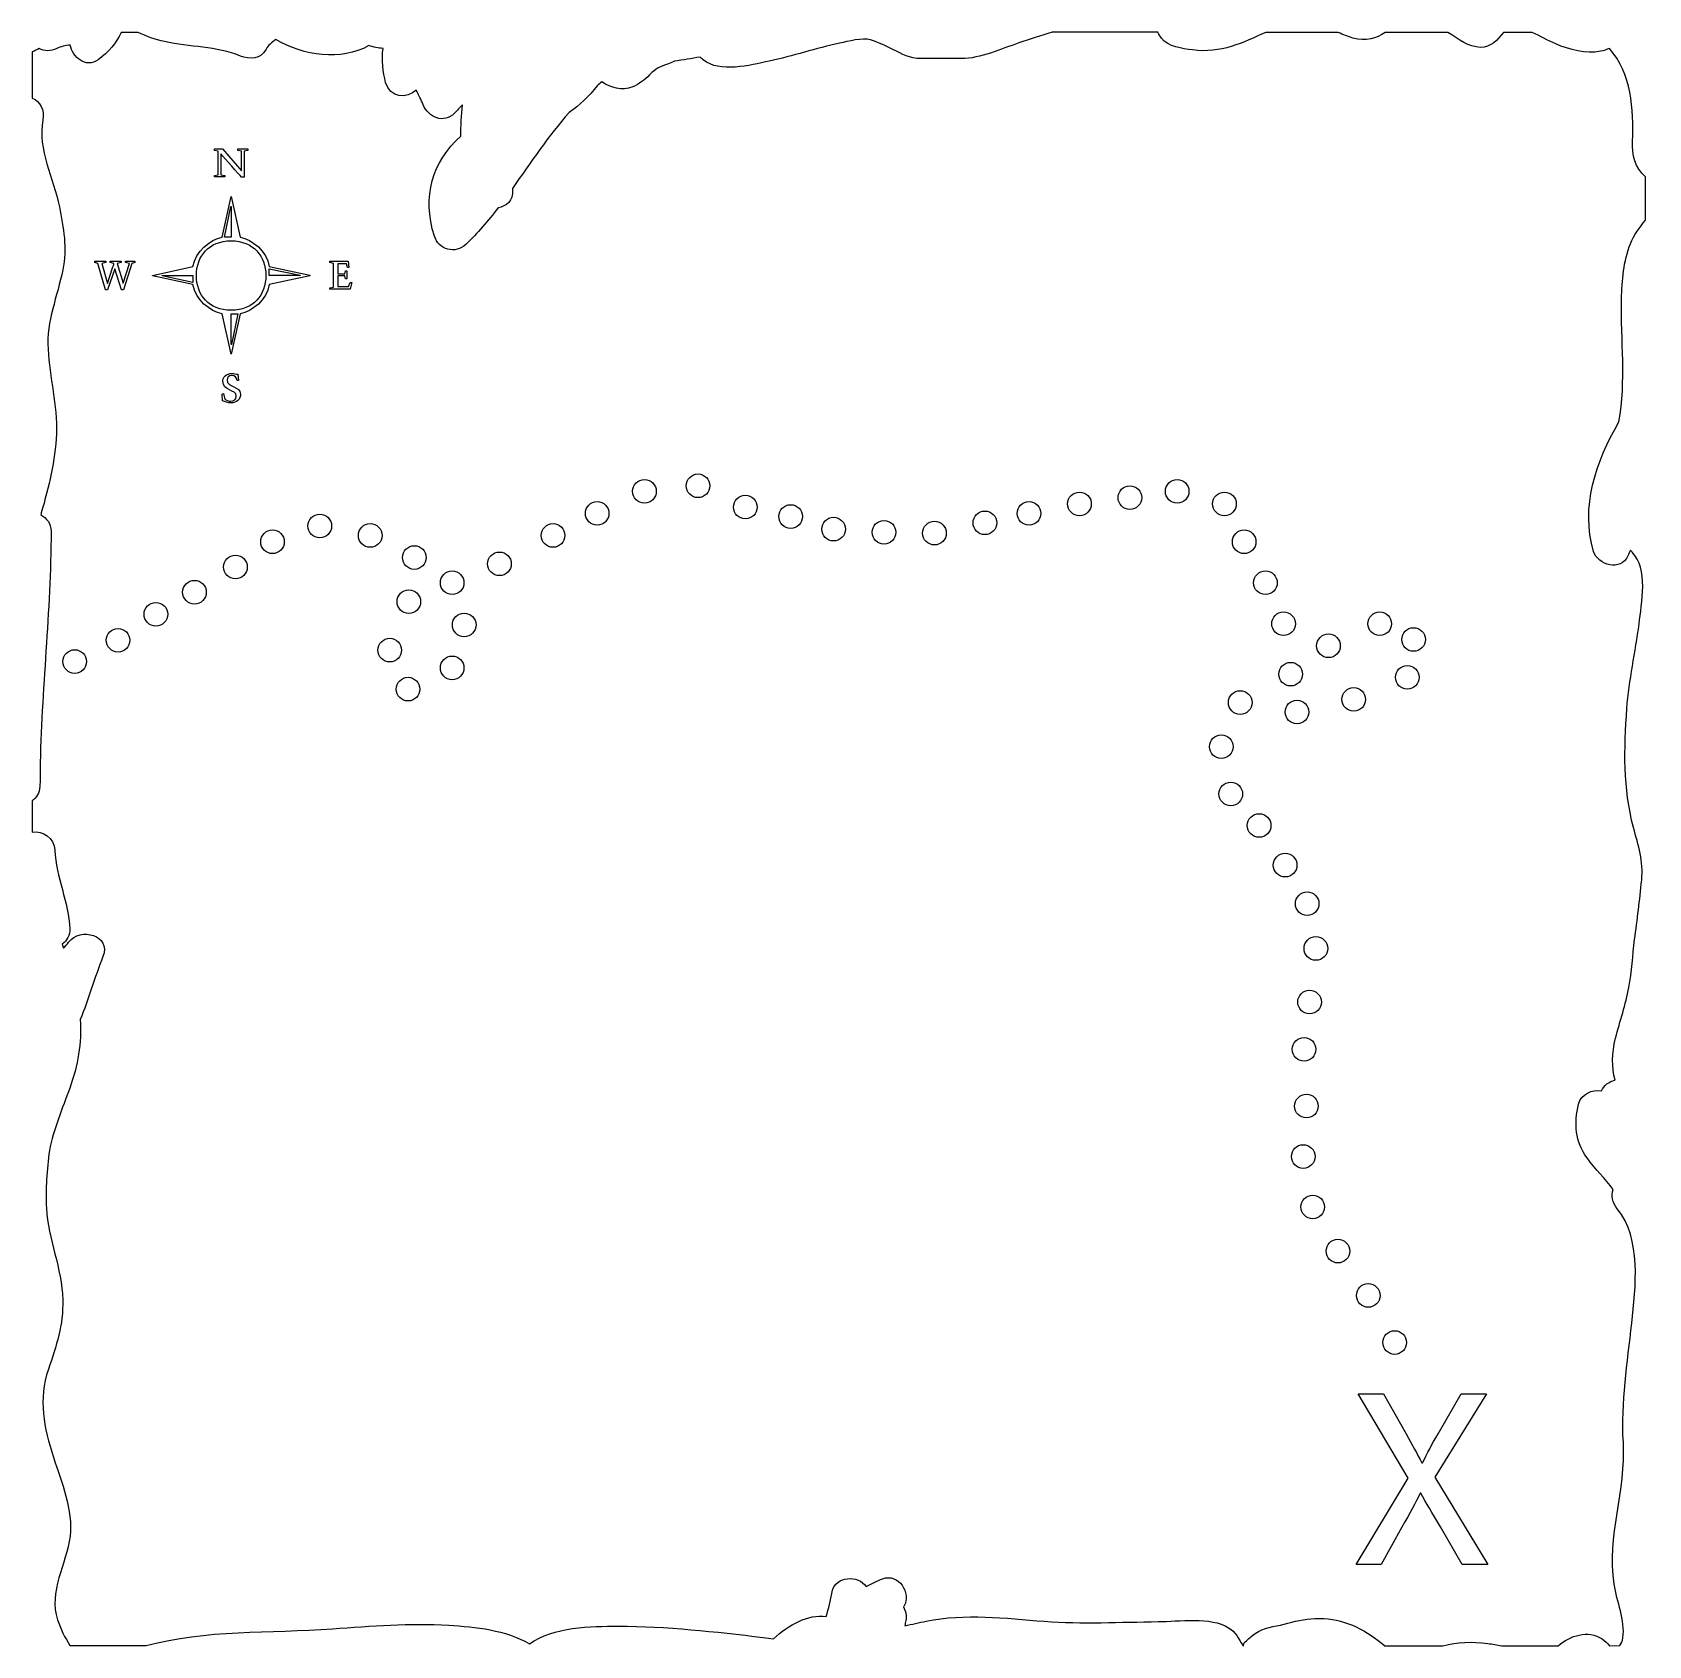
# Model space of a CAD drawing. Header units: centimetres. Extents: x -11.2 to 11.3, y -11.2 to 11.2.
import ezdxf

# ---------------------------------------------------------------- set-up
doc = ezdxf.new("R2010")
doc.units = ezdxf.units.CM
doc.header["$MEASUREMENT"] = 0
doc.layers.add('Camada 1', color=7, linetype='Continuous')

msp = doc.modelspace()

# ---------------------------------------------------------------- linework, layer by layer
at = {"layer": 'Camada 1'}
for points, knots in [([(10.87969, 7.50311), (10.86596, 6.92642), (10.9466, 6.3699), (10.84368, 5.79872), (10.84368, 5.79872), (10.5188, 5.23979), (10.30856, 4.61037), (10.49083, 3.99815), (10.49083, 3.99815), (10.54899, 3.80273), (10.87268, 3.71597), (10.96737, 3.93587), (10.96737, 3.93587), (10.97896, 3.96275), (10.99065, 3.98961), (11.0023, 4.01649), (11.0023, 4.01649), (11.00984, 4.00646), (11.01783, 3.99662), (11.0272, 3.98739), (11.0272, 3.98739), (11.25662, 3.76199), (11.15671, 3.27124), (11.12264, 2.99084), (11.12264, 2.99084), (11.07475, 2.59711), (10.98148, 2.20937), (10.9537, 1.81307), (10.9537, 1.81307), (10.91436, 1.25086), (10.89861, 0.71095), (11.04559, 0.16104), (11.04559, 0.16104), (11.1124, -0.08902), (11.18526, -0.31074), (11.15941, -0.5736), (11.15941, -0.5736), (11.13237, -0.84842), (11.0971, -1.12221), (11.06162, -1.39606), (11.06162, -1.39606), (11.03304, -1.61675), (11.02254, -1.84352), (10.98251, -2.06188), (10.98251, -2.06188), (10.93862, -2.30056), (10.85556, -2.53181), (10.79622, -2.76689), (10.79622, -2.76689), (10.74119, -2.98488), (10.74312, -3.16541), (10.78876, -3.35061), (10.78876, -3.35061), (10.7069, -3.37056), (10.63318, -3.42491), (10.60027, -3.50089), (10.60027, -3.50089), (10.47047, -3.4748), (10.31441, -3.54738), (10.28224, -3.6853), (10.28224, -3.6853), (10.21977, -3.95266), (10.23356, -4.20626), (10.39982, -4.4333), (10.39982, -4.4333), (10.51608, -4.59202), (10.65289, -4.71643), (10.76153, -4.87277), (10.76153, -4.87277), (10.73351, -4.95304), (10.74632, -5.0498), (10.81863, -5.13828), (10.81863, -5.13828), (11.16285, -5.5595), (11.07348, -6.22918), (11.02085, -6.72806), (11.02085, -6.72806), (10.96209, -7.28567), (10.87065, -7.82476), (10.90441, -8.38681), (10.90441, -8.38681), (10.94449, -9.0543), (10.67541, -9.68875), (10.77717, -10.35856), (10.77717, -10.35856), (10.81334, -10.59621), (10.93325, -10.85844), (10.89832, -11.10164), (10.89832, -11.10164), (10.89202, -11.14551), (10.87647, -11.18131), (10.85464, -11.21152), (10.85464, -11.21152), (10.85464, -11.21152), (10.71375, -11.21156), (10.71375, -11.21156), (10.71375, -11.21156), (10.68324, -11.17626), (10.65054, -11.14372), (10.61006, -11.11739), (10.61006, -11.11739), (10.41276, -10.98904), (10.16514, -11.0709), (9.9967, -11.21156), (9.9967, -11.21156), (9.9967, -11.21156), (9.21282, -11.21156), (9.21282, -11.21156), (9.21282, -11.21156), (9.14898, -11.19976), (9.085, -11.18875), (9.02044, -11.18055), (9.02044, -11.18055), (8.79361, -11.15171), (8.60158, -11.1588), (8.39668, -11.21156), (8.39668, -11.21156), (8.39668, -11.21156), (7.58746, -11.21156), (7.58746, -11.21156), (7.58746, -11.21156), (7.55153, -11.18259), (7.51981, -11.15624), (7.49734, -11.13936), (7.49734, -11.13936), (7.23112, -10.93854), (6.95468, -10.82316), (6.61604, -10.83329), (6.61604, -10.83329), (6.47245, -10.83758), (6.32868, -10.87668), (6.19054, -10.91248), (6.19054, -10.91248), (6.05052, -10.94883), (5.90789, -10.95849), (5.78652, -11.04273), (5.78652, -11.04273), (5.73755, -11.0767), (5.69347, -11.11755), (5.64957, -11.15759), (5.64957, -11.15759), (5.62615, -11.17886), (5.62361, -11.19992), (5.62412, -11.21157), (5.62412, -11.21157), (5.62412, -11.21157), (5.61914, -11.21156), (5.61914, -11.21156), (5.61914, -11.21156), (5.61792, -11.20963), (5.61716, -11.20823), (5.61538, -11.20553), (5.61538, -11.20553), (5.55754, -11.11766), (5.51214, -11.0185), (5.41824, -10.9615), (5.41824, -10.9615), (5.16405, -10.80735), (4.72445, -10.8735), (4.43939, -10.87736), (4.43939, -10.87736), (3.90956, -10.88453), (3.38439, -10.91117), (2.85491, -10.87223), (2.85491, -10.87223), (2.30913, -10.83204), (1.75662, -10.75941), (1.2141, -10.87062), (1.2141, -10.87062), (1.11464, -10.89105), (1.0155, -10.91306), (0.91639, -10.93536), (0.91639, -10.93536), (0.92036, -10.91147), (0.92414, -10.88758), (0.92928, -10.86366), (0.92928, -10.86366), (0.94449, -10.79312), (0.93002, -10.7278), (0.89801, -10.67395), (0.89801, -10.67395), (0.89968, -10.67104), (0.90132, -10.66808), (0.90298, -10.66519), (0.90298, -10.66519), (1.00963, -10.48104), (0.83133, -10.19772), (0.60853, -10.28218), (0.60853, -10.28218), (0.52783, -10.31277), (0.45227, -10.34957), (0.37985, -10.39), (0.37985, -10.39), (0.27034, -10.229), (-0.04351, -10.23411), (-0.09505, -10.4643), (-0.09505, -10.4643), (-0.12156, -10.58273), (-0.14032, -10.69637), (-0.17472, -10.8058), (-0.17472, -10.8058), (-0.43708, -10.77185), (-0.69082, -10.91864), (-0.90891, -11.11454), (-0.90891, -11.11454), (-0.9564, -11.10864), (-1.0039, -11.10269), (-1.05139, -11.0971), (-1.05139, -11.0971), (-1.72094, -11.01828), (-2.39341, -10.94039), (-3.06852, -10.9416), (-3.06852, -10.9416), (-3.44582, -10.94224), (-3.9658, -10.94782), (-4.30079, -11.18536), (-4.30079, -11.18536), (-4.6321, -10.99213), (-5.04869, -10.95089), (-5.42289, -10.92776), (-5.42289, -10.92776), (-5.9606, -10.8945), (-6.50162, -10.93805), (-7.03777, -10.97713), (-7.03777, -10.97713), (-7.91201, -11.04092), (-8.80495, -10.98271), (-9.62693, -11.2115), (-9.62693, -11.2115), (-9.62693, -11.2115), (-10.6884, -11.21151), (-10.6884, -11.21151), (-10.6884, -11.21151), (-10.75775, -11.098), (-10.81942, -10.98061), (-10.86173, -10.85334), (-10.86173, -10.85334), (-10.99071, -10.46549), (-10.73656, -10.07533), (-10.68697, -9.69134), (-10.68697, -9.69134), (-10.64075, -9.33323), (-10.80958, -8.92722), (-10.91771, -8.59385), (-10.91771, -8.59385), (-11.05069, -8.18383), (-11.13115, -7.78669), (-10.98809, -7.36846), (-10.98809, -7.36846), (-10.8763, -7.04159), (-10.77981, -6.75719), (-10.78825, -6.40474), (-10.78825, -6.40474), (-10.79875, -5.96543), (-10.99277, -5.56633), (-11.01611, -5.13315), (-11.01611, -5.13315), (-11.03066, -4.86293), (-11.00841, -4.59628), (-10.97364, -4.3312), (-10.97364, -4.3312), (-10.91744, -4.03286), (-10.79243, -3.74621), (-10.69146, -3.46194), (-10.69146, -3.46194), (-10.57933, -3.14624), (-10.52281, -2.83654), (-10.54586, -2.51037), (-10.54586, -2.51037), (-10.42629, -2.22793), (-10.34803, -1.92532), (-10.23011, -1.63367), (-10.23011, -1.63367), (-10.10946, -1.33535), (-10.54478, -1.21973), (-10.70665, -1.43275), (-10.70665, -1.43275), (-10.72935, -1.46265), (-10.75359, -1.4908), (-10.77801, -1.51882), (-10.77801, -1.51882), (-10.78378, -1.49988), (-10.78955, -1.48093), (-10.79521, -1.46204), (-10.79521, -1.46204), (-10.73049, -1.41251), (-10.68686, -1.3289), (-10.69009, -1.25148), (-10.69009, -1.25148), (-10.70578, -0.87448), (-10.88308, -0.53015), (-10.89866, -0.15637), (-10.89866, -0.15637), (-10.90594, 0.01778), (-11.06955, 0.11483), (-11.21156, 0.09702), (-11.21156, 0.09702), (-11.21156, 0.09702), (-11.21156, 0.53165), (-11.21156, 0.53165), (-11.21156, 0.53165), (-11.15422, 0.57327), (-11.11274, 0.63934), (-11.10726, 0.73009), (-11.10726, 0.73009), (-11.10271, 0.80587), (-11.10281, 0.8813), (-11.1048, 0.95652), (-11.1048, 0.95652), (-11.08496, 2.06452), (-10.95468, 3.16751), (-10.95084, 4.27609), (-10.95084, 4.27609), (-10.95044, 4.3842), (-11.01254, 4.46347), (-11.09409, 4.50358), (-11.09409, 4.50358), (-11.0916, 4.51273), (-11.08941, 4.52184), (-11.08687, 4.53102), (-11.08687, 4.53102), (-10.98524, 4.89453), (-10.89118, 5.25233), (-10.87721, 5.63171), (-10.87721, 5.63171), (-10.86274, 6.02549), (-10.97079, 6.41668), (-10.9932, 6.80874), (-10.9932, 6.80874), (-11.01558, 7.1999), (-10.86416, 7.53857), (-10.7863, 7.91285), (-10.7863, 7.91285), (-10.72515, 8.20675), (-10.77752, 8.4971), (-10.83586, 8.78703), (-10.83586, 8.78703), (-10.91703, 9.19057), (-11.14119, 9.57292), (-11.06449, 9.99509), (-11.06449, 9.99509), (-11.03924, 10.13383), (-11.10692, 10.25091), (-11.21156, 10.29848), (-11.21156, 10.29848), (-11.21156, 10.29848), (-11.21156, 10.93851), (-11.21156, 10.93851), (-11.21156, 10.93851), (-11.17968, 10.95502), (-11.14772, 10.97134), (-11.11557, 10.98722), (-11.11557, 10.98722), (-11.04426, 10.95044), (-10.95669, 10.94266), (-10.87139, 10.98643), (-10.87139, 10.98643), (-10.81572, 11.01501), (-10.75196, 11.02696), (-10.68613, 11.03403), (-10.68613, 11.03403), (-10.652, 10.86912), (-10.46954, 10.70362), (-10.29777, 10.82998), (-10.29777, 10.82998), (-10.14743, 10.9406), (-10.04977, 11.05868), (-9.97598, 11.21156), (-9.97598, 11.21156), (-9.97598, 11.21156), (-9.74156, 11.21156), (-9.74156, 11.21156), (-9.74156, 11.21156), (-9.62789, 11.15531), (-9.50447, 11.11321), (-9.37284, 11.08236), (-9.37284, 11.08236), (-9.02809, 11.00153), (-8.6487, 11.02164), (-8.31863, 10.88212), (-8.31863, 10.88212), (-8.196, 10.83029), (-8.02984, 10.8364), (-7.96192, 10.97568), (-7.96192, 10.97568), (-7.93544, 11.03), (-7.8831, 11.07236), (-7.82524, 11.11088), (-7.82524, 11.11088), (-7.44284, 10.88527), (-6.92148, 10.80754), (-6.53563, 11.02648), (-6.53563, 11.02648), (-6.46843, 11.00621), (-6.40257, 10.99343), (-6.33643, 10.98666), (-6.33643, 10.98666), (-6.35929, 10.82796), (-6.33759, 10.65733), (-6.30045, 10.5165), (-6.30045, 10.5165), (-6.24169, 10.29388), (-6.006, 10.28576), (-5.87532, 10.40903), (-5.87532, 10.40903), (-5.84092, 10.34164), (-5.80838, 10.27335), (-5.77899, 10.20363), (-5.77899, 10.20363), (-5.70636, 10.03131), (-5.49438, 9.93405), (-5.34319, 10.08856), (-5.34319, 10.08856), (-5.30599, 10.12658), (-5.26964, 10.16542), (-5.23357, 10.2045), (-5.23357, 10.2045), (-5.24616, 10.05887), (-5.25495, 9.91325), (-5.25617, 9.76775), (-5.25617, 9.76775), (-5.64998, 9.41083), (-5.79666, 8.93376), (-5.62254, 8.37848), (-5.62254, 8.37848), (-5.5633, 8.18954), (-5.33179, 8.12546), (-5.18674, 8.26341), (-5.18674, 8.26341), (-5.0231, 8.41904), (-4.87607, 8.59231), (-4.73666, 8.77369), (-4.73666, 8.77369), (-4.62276, 8.78935), (-4.5251, 8.87159), (-4.53677, 9.02142), (-4.53677, 9.02142), (-4.53735, 9.0288), (-4.53703, 9.03592), (-4.53733, 9.04327), (-4.53733, 9.04327), (-4.28169, 9.40104), (-4.03952, 9.77304), (-3.75115, 10.09602), (-3.75115, 10.09602), (-3.60402, 10.20169), (-3.47032, 10.32237), (-3.36176, 10.46866), (-3.36176, 10.46866), (-3.33951, 10.48655), (-3.31742, 10.50462), (-3.29453, 10.52187), (-3.29453, 10.52187), (-3.16615, 10.43847), (-3.01987, 10.39125), (-2.86548, 10.45496), (-2.86548, 10.45496), (-2.77338, 10.49301), (-2.70154, 10.55079), (-2.63154, 10.62088), (-2.63154, 10.62088), (-2.54113, 10.71142), (-2.48784, 10.73296), (-2.36778, 10.77423), (-2.36778, 10.77423), (-2.33913, 10.78407), (-2.31206, 10.79659), (-2.28579, 10.8105), (-2.28579, 10.8105), (-2.16633, 10.82622), (-2.04743, 10.84529), (-1.92953, 10.86807), (-1.92953, 10.86807), (-1.91619, 10.85381), (-1.90212, 10.8401), (-1.88611, 10.82754), (-1.88611, 10.82754), (-1.65161, 10.64315), (-1.23613, 10.75491), (-0.97057, 10.8109), (-0.97057, 10.8109), (-0.6396, 10.88067), (-0.31893, 10.99195), (0.01246, 11.06085), (0.01246, 11.06085), (0.12869, 11.08498), (0.32602, 11.14075), (0.44116, 11.10633), (0.44116, 11.10633), (0.54816, 11.07437), (0.65071, 11.02098), (0.75101, 10.97293), (0.75101, 10.97293), (0.88841, 10.9071), (0.96956, 10.84656), (1.14884, 10.84656), (1.14884, 10.84656), (1.14884, 10.84656), (1.70188, 10.84657), (1.70188, 10.84657), (1.70188, 10.84657), (1.96541, 10.84657), (2.2547, 10.98003), (2.50066, 11.06445), (2.50066, 11.06445), (2.65243, 11.11652), (2.80729, 11.16854), (2.96432, 11.21158), (2.96432, 11.21158), (2.96432, 11.21158), (4.43421, 11.21159), (4.43421, 11.21159), (4.43421, 11.21159), (4.45546, 11.17563), (4.47347, 11.14454), (4.483, 11.13235), (4.483, 11.13235), (4.581, 11.00665), (4.77261, 10.98585), (4.91686, 10.96646), (4.91686, 10.96646), (5.31352, 10.91306), (5.61419, 11.07027), (5.93688, 11.21156), (5.93688, 11.21156), (5.93688, 11.21156), (6.94103, 11.21156), (6.94103, 11.21156), (6.94103, 11.21156), (7.0103, 11.17888), (7.07843, 11.14917), (7.14489, 11.13166), (7.14489, 11.13166), (7.32994, 11.08284), (7.4703, 11.12356), (7.59373, 11.21156), (7.59373, 11.21156), (7.59373, 11.21156), (8.46696, 11.21156), (8.46696, 11.21156), (8.46696, 11.21156), (8.60819, 11.11552), (8.75975, 11.00296), (8.91712, 11.00296), (8.91712, 11.00296), (9.0632, 11.00296), (9.15903, 11.10242), (9.2384, 11.21156), (9.2384, 11.21156), (9.2384, 11.21156), (9.6371, 11.21156), (9.6371, 11.21156), (9.6371, 11.21156), (9.74725, 11.1601), (9.85403, 11.09723), (9.965, 11.05024), (9.965, 11.05024), (10.15476, 10.96978), (10.38137, 10.90604), (10.58876, 10.94898), (10.58876, 10.94898), (10.6312, 10.95776), (10.6711, 10.97189), (10.71044, 10.98861), (10.71044, 10.98861), (11.01638, 10.64187), (11.05117, 10.13887), (11.03223, 9.69972), (11.03223, 9.69972), (11.0239, 9.50689), (11.06779, 9.331), (11.21159, 9.20302), (11.21159, 9.20302), (11.21159, 9.20302), (11.21159, 8.59921), (11.21159, 8.59921), (11.21159, 8.59921), (11.1315, 8.49891), (11.05292, 8.40019), (11.0026, 8.27422), (11.0026, 8.27422), (10.90531, 8.03071), (10.88586, 7.7628), (10.87969, 7.50311)], [0, 0, 0, 0, 0.00680272, 0.00680272, 0.00680272, 0.00680272, 0.01360544, 0.01360544, 0.01360544, 0.01360544, 0.02040816, 0.02040816, 0.02040816, 0.02040816, 0.02721088, 0.02721088, 0.02721088, 0.02721088, 0.03401361, 0.03401361, 0.03401361, 0.03401361, 0.04081633, 0.04081633, 0.04081633, 0.04081633, 0.04761905, 0.04761905, 0.04761905, 0.04761905, 0.05442177, 0.05442177, 0.05442177, 0.05442177, 0.06122449, 0.06122449, 0.06122449, 0.06122449, 0.06802721, 0.06802721, 0.06802721, 0.06802721, 0.07482993, 0.07482993, 0.07482993, 0.07482993, 0.08163265, 0.08163265, 0.08163265, 0.08163265, 0.08843537, 0.08843537, 0.08843537, 0.08843537, 0.0952381, 0.0952381, 0.0952381, 0.0952381, 0.10204082, 0.10204082, 0.10204082, 0.10204082, 0.10884354, 0.10884354, 0.10884354, 0.10884354, 0.11564626, 0.11564626, 0.11564626, 0.11564626, 0.12244898, 0.12244898, 0.12244898, 0.12244898, 0.1292517, 0.1292517, 0.1292517, 0.1292517, 0.13605442, 0.13605442, 0.13605442, 0.13605442, 0.14285714, 0.14285714, 0.14285714, 0.14285714, 0.14965986, 0.14965986, 0.14965986, 0.14965986, 0.15646259, 0.15646259, 0.15646259, 0.15646259, 0.16326531, 0.16326531, 0.16326531, 0.16326531, 0.17006803, 0.17006803, 0.17006803, 0.17006803, 0.17687075, 0.17687075, 0.17687075, 0.17687075, 0.18367347, 0.18367347, 0.18367347, 0.18367347, 0.19047619, 0.19047619, 0.19047619, 0.19047619, 0.19727891, 0.19727891, 0.19727891, 0.19727891, 0.20408163, 0.20408163, 0.20408163, 0.20408163, 0.21088435, 0.21088435, 0.21088435, 0.21088435, 0.21768707, 0.21768707, 0.21768707, 0.21768707, 0.2244898, 0.2244898, 0.2244898, 0.2244898, 0.23129252, 0.23129252, 0.23129252, 0.23129252, 0.23809524, 0.23809524, 0.23809524, 0.23809524, 0.24489796, 0.24489796, 0.24489796, 0.24489796, 0.25170068, 0.25170068, 0.25170068, 0.25170068, 0.2585034, 0.2585034, 0.2585034, 0.2585034, 0.26530612, 0.26530612, 0.26530612, 0.26530612, 0.27210884, 0.27210884, 0.27210884, 0.27210884, 0.27891156, 0.27891156, 0.27891156, 0.27891156, 0.28571429, 0.28571429, 0.28571429, 0.28571429, 0.29251701, 0.29251701, 0.29251701, 0.29251701, 0.29931973, 0.29931973, 0.29931973, 0.29931973, 0.30612245, 0.30612245, 0.30612245, 0.30612245, 0.31292517, 0.31292517, 0.31292517, 0.31292517, 0.31972789, 0.31972789, 0.31972789, 0.31972789, 0.32653061, 0.32653061, 0.32653061, 0.32653061, 0.33333333, 0.33333333, 0.33333333, 0.33333333, 0.34013605, 0.34013605, 0.34013605, 0.34013605, 0.34693878, 0.34693878, 0.34693878, 0.34693878, 0.3537415, 0.3537415, 0.3537415, 0.3537415, 0.36054422, 0.36054422, 0.36054422, 0.36054422, 0.36734694, 0.36734694, 0.36734694, 0.36734694, 0.37414966, 0.37414966, 0.37414966, 0.37414966, 0.38095238, 0.38095238, 0.38095238, 0.38095238, 0.3877551, 0.3877551, 0.3877551, 0.3877551, 0.39455782, 0.39455782, 0.39455782, 0.39455782, 0.40136054, 0.40136054, 0.40136054, 0.40136054, 0.40816327, 0.40816327, 0.40816327, 0.40816327, 0.41496599, 0.41496599, 0.41496599, 0.41496599, 0.42176871, 0.42176871, 0.42176871, 0.42176871, 0.42857143, 0.42857143, 0.42857143, 0.42857143, 0.43537415, 0.43537415, 0.43537415, 0.43537415, 0.44217687, 0.44217687, 0.44217687, 0.44217687, 0.44897959, 0.44897959, 0.44897959, 0.44897959, 0.45578231, 0.45578231, 0.45578231, 0.45578231, 0.46258503, 0.46258503, 0.46258503, 0.46258503, 0.46938776, 0.46938776, 0.46938776, 0.46938776, 0.47619048, 0.47619048, 0.47619048, 0.47619048, 0.4829932, 0.4829932, 0.4829932, 0.4829932, 0.48979592, 0.48979592, 0.48979592, 0.48979592, 0.49659864, 0.49659864, 0.49659864, 0.49659864, 0.50340136, 0.50340136, 0.50340136, 0.50340136, 0.51020408, 0.51020408, 0.51020408, 0.51020408, 0.5170068, 0.5170068, 0.5170068, 0.5170068, 0.52380952, 0.52380952, 0.52380952, 0.52380952, 0.53061224, 0.53061224, 0.53061224, 0.53061224, 0.53741497, 0.53741497, 0.53741497, 0.53741497, 0.54421769, 0.54421769, 0.54421769, 0.54421769, 0.55102041, 0.55102041, 0.55102041, 0.55102041, 0.55782313, 0.55782313, 0.55782313, 0.55782313, 0.56462585, 0.56462585, 0.56462585, 0.56462585, 0.57142857, 0.57142857, 0.57142857, 0.57142857, 0.57823129, 0.57823129, 0.57823129, 0.57823129, 0.58503401, 0.58503401, 0.58503401, 0.58503401, 0.59183673, 0.59183673, 0.59183673, 0.59183673, 0.59863946, 0.59863946, 0.59863946, 0.59863946, 0.60544218, 0.60544218, 0.60544218, 0.60544218, 0.6122449, 0.6122449, 0.6122449, 0.6122449, 0.61904762, 0.61904762, 0.61904762, 0.61904762, 0.62585034, 0.62585034, 0.62585034, 0.62585034, 0.63265306, 0.63265306, 0.63265306, 0.63265306, 0.63945578, 0.63945578, 0.63945578, 0.63945578, 0.6462585, 0.6462585, 0.6462585, 0.6462585, 0.65306122, 0.65306122, 0.65306122, 0.65306122, 0.65986395, 0.65986395, 0.65986395, 0.65986395, 0.66666667, 0.66666667, 0.66666667, 0.66666667, 0.67346939, 0.67346939, 0.67346939, 0.67346939, 0.68027211, 0.68027211, 0.68027211, 0.68027211, 0.68707483, 0.68707483, 0.68707483, 0.68707483, 0.69387755, 0.69387755, 0.69387755, 0.69387755, 0.70068027, 0.70068027, 0.70068027, 0.70068027, 0.70748299, 0.70748299, 0.70748299, 0.70748299, 0.71428571, 0.71428571, 0.71428571, 0.71428571, 0.72108844, 0.72108844, 0.72108844, 0.72108844, 0.72789116, 0.72789116, 0.72789116, 0.72789116, 0.73469388, 0.73469388, 0.73469388, 0.73469388, 0.7414966, 0.7414966, 0.7414966, 0.7414966, 0.74829932, 0.74829932, 0.74829932, 0.74829932, 0.75510204, 0.75510204, 0.75510204, 0.75510204, 0.76190476, 0.76190476, 0.76190476, 0.76190476, 0.76870748, 0.76870748, 0.76870748, 0.76870748, 0.7755102, 0.7755102, 0.7755102, 0.7755102, 0.78231293, 0.78231293, 0.78231293, 0.78231293, 0.78911565, 0.78911565, 0.78911565, 0.78911565, 0.79591837, 0.79591837, 0.79591837, 0.79591837, 0.80272109, 0.80272109, 0.80272109, 0.80272109, 0.80952381, 0.80952381, 0.80952381, 0.80952381, 0.81632653, 0.81632653, 0.81632653, 0.81632653, 0.82312925, 0.82312925, 0.82312925, 0.82312925, 0.82993197, 0.82993197, 0.82993197, 0.82993197, 0.83673469, 0.83673469, 0.83673469, 0.83673469, 0.84353741, 0.84353741, 0.84353741, 0.84353741, 0.85034014, 0.85034014, 0.85034014, 0.85034014, 0.85714286, 0.85714286, 0.85714286, 0.85714286, 0.86394558, 0.86394558, 0.86394558, 0.86394558, 0.8707483, 0.8707483, 0.8707483, 0.8707483, 0.87755102, 0.87755102, 0.87755102, 0.87755102, 0.88435374, 0.88435374, 0.88435374, 0.88435374, 0.89115646, 0.89115646, 0.89115646, 0.89115646, 0.89795918, 0.89795918, 0.89795918, 0.89795918, 0.9047619, 0.9047619, 0.9047619, 0.9047619, 0.91156463, 0.91156463, 0.91156463, 0.91156463, 0.91836735, 0.91836735, 0.91836735, 0.91836735, 0.92517007, 0.92517007, 0.92517007, 0.92517007, 0.93197279, 0.93197279, 0.93197279, 0.93197279, 0.93877551, 0.93877551, 0.93877551, 0.93877551, 0.94557823, 0.94557823, 0.94557823, 0.94557823, 0.95238095, 0.95238095, 0.95238095, 0.95238095, 0.95918367, 0.95918367, 0.95918367, 0.95918367, 0.96598639, 0.96598639, 0.96598639, 0.96598639, 0.97278912, 0.97278912, 0.97278912, 0.97278912, 0.97959184, 0.97959184, 0.97959184, 0.97959184, 0.98639456, 0.98639456, 0.98639456, 0.98639456, 1, 1, 1, 1]), ([(-8.35713, 9.59022), (-8.35713, 9.59022), (-8.35713, 9.57046), (-8.35713, 9.57046), (-8.35713, 9.57046), (-8.35713, 9.57046), (-8.30583, 9.56064), (-8.30583, 9.56064), (-8.30583, 9.56064), (-8.30583, 9.56064), (-8.30583, 9.28645), (-8.30583, 9.28645), (-8.30583, 9.28645), (-8.30583, 9.28645), (-8.5701, 9.59022), (-8.5701, 9.59022), (-8.5701, 9.59022), (-8.5701, 9.59022), (-8.67849, 9.59022), (-8.67849, 9.59022), (-8.67849, 9.59022), (-8.67849, 9.59022), (-8.67849, 9.57046), (-8.67849, 9.57046), (-8.67849, 9.57046), (-8.67849, 9.57046), (-8.62922, 9.56064), (-8.62922, 9.56064), (-8.62922, 9.56064), (-8.62922, 9.56064), (-8.62923, 9.2293), (-8.62923, 9.2293), (-8.62923, 9.2293), (-8.62923, 9.2293), (-8.6785, 9.22139), (-8.6785, 9.22139), (-8.6785, 9.22139), (-8.6785, 9.22139), (-8.6785, 9.20165), (-8.6785, 9.20165), (-8.6785, 9.20165), (-8.6785, 9.20165), (-8.53458, 9.20165), (-8.53458, 9.20165), (-8.53458, 9.20165), (-8.53458, 9.20165), (-8.53458, 9.22139), (-8.53458, 9.22139), (-8.53458, 9.22139), (-8.53458, 9.22139), (-8.58975, 9.2293), (-8.58975, 9.2293), (-8.58975, 9.2293), (-8.58975, 9.2293), (-8.58975, 9.52116), (-8.58975, 9.52116), (-8.58975, 9.52116), (-8.52866, 9.45409), (-8.34131, 9.23914), (-8.30389, 9.19773), (-8.30389, 9.19773), (-8.30389, 9.19773), (-8.26638, 9.19774), (-8.26638, 9.19774), (-8.26638, 9.19774), (-8.26638, 9.19774), (-8.26638, 9.56064), (-8.26638, 9.56064), (-8.26638, 9.56064), (-8.26638, 9.56064), (-8.21711, 9.57046), (-8.21711, 9.57046), (-8.21711, 9.57046), (-8.21711, 9.57046), (-8.21711, 9.59022), (-8.21711, 9.59022), (-8.21711, 9.59022), (-8.21711, 9.59022), (-8.35713, 9.59022), (-8.35713, 9.59022)], [0, 0, 0, 0, 0.04761905, 0.04761905, 0.04761905, 0.04761905, 0.0952381, 0.0952381, 0.0952381, 0.0952381, 0.14285714, 0.14285714, 0.14285714, 0.14285714, 0.19047619, 0.19047619, 0.19047619, 0.19047619, 0.23809524, 0.23809524, 0.23809524, 0.23809524, 0.28571429, 0.28571429, 0.28571429, 0.28571429, 0.33333333, 0.33333333, 0.33333333, 0.33333333, 0.38095238, 0.38095238, 0.38095238, 0.38095238, 0.42857143, 0.42857143, 0.42857143, 0.42857143, 0.47619048, 0.47619048, 0.47619048, 0.47619048, 0.52380952, 0.52380952, 0.52380952, 0.52380952, 0.57142857, 0.57142857, 0.57142857, 0.57142857, 0.61904762, 0.61904762, 0.61904762, 0.61904762, 0.66666667, 0.66666667, 0.66666667, 0.66666667, 0.71428571, 0.71428571, 0.71428571, 0.71428571, 0.76190476, 0.76190476, 0.76190476, 0.76190476, 0.80952381, 0.80952381, 0.80952381, 0.80952381, 0.85714286, 0.85714286, 0.85714286, 0.85714286, 0.9047619, 0.9047619, 0.9047619, 0.9047619, 1, 1, 1, 1]), ([(-8.57406, 8.36353), (-8.73379, 8.33395), (-8.95072, 8.16433), (-8.97821, 7.95726), (-8.97821, 7.95726), (-8.97821, 7.95726), (-9.54238, 7.83301), (-9.54238, 7.83301), (-9.54238, 7.83301), (-9.54238, 7.83301), (-9.54238, 7.82907), (-9.54238, 7.82907), (-9.54238, 7.82907), (-9.54238, 7.82907), (-8.97821, 7.70482), (-8.97821, 7.70482), (-8.97821, 7.70482), (-8.95069, 7.49778), (-8.73376, 7.32816), (-8.57406, 7.30054), (-8.57406, 7.30054), (-8.57406, 7.30054), (-8.44973, 6.73645), (-8.44973, 6.73645), (-8.44973, 6.73645), (-8.44973, 6.73645), (-8.44587, 6.73645), (-8.44587, 6.73645), (-8.44587, 6.73645), (-8.44587, 6.73645), (-8.32162, 7.30054), (-8.32162, 7.30054), (-8.32162, 7.30054), (-8.16176, 7.32814), (-7.94485, 7.49779), (-7.91734, 7.70482), (-7.91734, 7.70482), (-7.91734, 7.70482), (-7.3533, 7.82907), (-7.3533, 7.82907), (-7.3533, 7.82907), (-7.3533, 7.82907), (-7.3533, 7.83502), (-7.3533, 7.83502), (-7.3533, 7.83502), (-7.3533, 7.83502), (-7.91734, 7.95924), (-7.91734, 7.95924), (-7.91734, 7.95924), (-7.94488, 8.16636), (-8.16179, 8.33587), (-8.32162, 8.36352), (-8.32162, 8.36352), (-8.32162, 8.36352), (-8.44587, 8.92756), (-8.44587, 8.92756), (-8.44587, 8.92756), (-8.44587, 8.92756), (-8.44973, 8.92757), (-8.44973, 8.92757), (-8.44973, 8.92757), (-8.44973, 8.92757), (-8.57406, 8.36353), (-8.57406, 8.36353)], [0, 0, 0, 0, 0.05882353, 0.05882353, 0.05882353, 0.05882353, 0.11764706, 0.11764706, 0.11764706, 0.11764706, 0.17647059, 0.17647059, 0.17647059, 0.17647059, 0.23529412, 0.23529412, 0.23529412, 0.23529412, 0.29411765, 0.29411765, 0.29411765, 0.29411765, 0.35294118, 0.35294118, 0.35294118, 0.35294118, 0.41176471, 0.41176471, 0.41176471, 0.41176471, 0.47058824, 0.47058824, 0.47058824, 0.47058824, 0.52941176, 0.52941176, 0.52941176, 0.52941176, 0.58823529, 0.58823529, 0.58823529, 0.58823529, 0.64705882, 0.64705882, 0.64705882, 0.64705882, 0.70588235, 0.70588235, 0.70588235, 0.70588235, 0.76470588, 0.76470588, 0.76470588, 0.76470588, 0.82352941, 0.82352941, 0.82352941, 0.82352941, 0.88235294, 0.88235294, 0.88235294, 0.88235294, 1, 1, 1, 1]), ([(-8.44778, 8.36353), (-8.44778, 8.36353), (-8.44778, 8.79144), (-8.44778, 8.79144), (-8.44778, 8.79144), (-8.44778, 8.79144), (-8.4518, 8.79144), (-8.4518, 8.79144), (-8.4518, 8.79144), (-8.4518, 8.79144), (-8.54245, 8.36353), (-8.54245, 8.36353), (-8.54245, 8.36353), (-8.54245, 8.36353), (-8.44778, 8.36353), (-8.44778, 8.36353)], [0, 0, 0, 0, 0.2, 0.2, 0.2, 0.2, 0.4, 0.4, 0.4, 0.4, 0.6, 0.6, 0.6, 0.6, 1, 1, 1, 1]), ([(-8.44778, 7.3479), (-8.13814, 7.3479), (-7.96465, 7.56084), (-7.96465, 7.83103), (-7.96465, 7.83103), (-7.96465, 8.10122), (-8.13814, 8.31421), (-8.44778, 8.31421), (-8.44778, 8.31421), (-8.75747, 8.31421), (-8.93094, 8.10122), (-8.93094, 7.83103), (-8.93094, 7.83103), (-8.93094, 7.56084), (-8.75747, 7.3479), (-8.44778, 7.3479)], [0, 0, 0, 0, 0.2, 0.2, 0.2, 0.2, 0.4, 0.4, 0.4, 0.4, 0.6, 0.6, 0.6, 0.6, 1, 1, 1, 1]), ([(-10.13008, 8.03018), (-10.13008, 8.03018), (-10.13008, 8.01047), (-10.13008, 8.01047), (-10.13008, 8.01047), (-10.13008, 8.01047), (-10.07685, 8.00063), (-10.07685, 8.00063), (-10.07685, 8.00063), (-10.08071, 7.98089), (-10.08868, 7.95922), (-10.09651, 7.93755), (-10.09651, 7.93755), (-10.09651, 7.93755), (-10.16557, 7.72252), (-10.16557, 7.72252), (-10.16557, 7.72252), (-10.16557, 7.72252), (-10.24439, 8.00062), (-10.24439, 8.00062), (-10.24439, 8.00062), (-10.24439, 8.00062), (-10.19116, 8.01046), (-10.19116, 8.01046), (-10.19116, 8.01046), (-10.19116, 8.01046), (-10.19116, 8.03017), (-10.19116, 8.03017), (-10.19116, 8.03017), (-10.19116, 8.03017), (-10.34301, 8.03018), (-10.34301, 8.03018), (-10.34301, 8.03018), (-10.34301, 8.03018), (-10.34301, 8.01047), (-10.34301, 8.01047), (-10.34301, 8.01047), (-10.34301, 8.01047), (-10.2997, 8.00063), (-10.2997, 8.00063), (-10.2997, 8.00063), (-10.2997, 8.00063), (-10.19514, 7.6318), (-10.19514, 7.6318), (-10.19514, 7.6318), (-10.19514, 7.6318), (-10.16553, 7.6318), (-10.16553, 7.6318), (-10.16553, 7.6318), (-10.16553, 7.6318), (-10.06692, 7.92371), (-10.06692, 7.92371), (-10.06692, 7.92371), (-10.06692, 7.92371), (-9.97418, 7.6318), (-9.97418, 7.6318), (-9.97418, 7.6318), (-9.97418, 7.6318), (-9.9446, 7.6318), (-9.9446, 7.6318), (-9.9446, 7.6318), (-9.9446, 7.6318), (-9.82628, 8.00063), (-9.82628, 8.00063), (-9.82628, 8.00063), (-9.82628, 8.00063), (-9.78887, 8.01047), (-9.78887, 8.01047), (-9.78887, 8.01047), (-9.78887, 8.01047), (-9.78887, 8.03018), (-9.78887, 8.03018), (-9.78887, 8.03018), (-9.78887, 8.03018), (-9.91695, 8.03018), (-9.91695, 8.03018), (-9.91695, 8.03018), (-9.91695, 8.03018), (-9.91695, 8.01047), (-9.91695, 8.01047), (-9.91695, 8.01047), (-9.91695, 8.01047), (-9.85985, 8.00063), (-9.85985, 8.00063), (-9.85985, 8.00063), (-9.85985, 8.00063), (-9.94653, 7.72451), (-9.94653, 7.72451), (-9.94653, 7.72451), (-9.94653, 7.72451), (-10.03331, 8.00063), (-10.03331, 8.00063), (-10.03331, 8.00063), (-10.03331, 8.00063), (-9.97817, 8.01047), (-9.97817, 8.01047), (-9.97817, 8.01047), (-9.97817, 8.01047), (-9.97817, 8.03018), (-9.97817, 8.03018), (-9.97817, 8.03018), (-9.97817, 8.03018), (-10.13008, 8.03018), (-10.13008, 8.03018)], [0, 0, 0, 0, 0.03703704, 0.03703704, 0.03703704, 0.03703704, 0.07407407, 0.07407407, 0.07407407, 0.07407407, 0.11111111, 0.11111111, 0.11111111, 0.11111111, 0.14814815, 0.14814815, 0.14814815, 0.14814815, 0.18518519, 0.18518519, 0.18518519, 0.18518519, 0.22222222, 0.22222222, 0.22222222, 0.22222222, 0.25925926, 0.25925926, 0.25925926, 0.25925926, 0.2962963, 0.2962963, 0.2962963, 0.2962963, 0.33333333, 0.33333333, 0.33333333, 0.33333333, 0.37037037, 0.37037037, 0.37037037, 0.37037037, 0.40740741, 0.40740741, 0.40740741, 0.40740741, 0.44444444, 0.44444444, 0.44444444, 0.44444444, 0.48148148, 0.48148148, 0.48148148, 0.48148148, 0.51851852, 0.51851852, 0.51851852, 0.51851852, 0.55555556, 0.55555556, 0.55555556, 0.55555556, 0.59259259, 0.59259259, 0.59259259, 0.59259259, 0.62962963, 0.62962963, 0.62962963, 0.62962963, 0.66666667, 0.66666667, 0.66666667, 0.66666667, 0.7037037, 0.7037037, 0.7037037, 0.7037037, 0.74074074, 0.74074074, 0.74074074, 0.74074074, 0.77777778, 0.77777778, 0.77777778, 0.77777778, 0.81481481, 0.81481481, 0.81481481, 0.81481481, 0.85185185, 0.85185185, 0.85185185, 0.85185185, 0.88888889, 0.88888889, 0.88888889, 0.88888889, 0.92592593, 0.92592593, 0.92592593, 0.92592593, 1, 1, 1, 1]), ([(-7.91734, 7.83103), (-7.91734, 7.83103), (-7.48728, 7.83103), (-7.48728, 7.83103), (-7.48728, 7.83103), (-7.48728, 7.83103), (-7.48728, 7.835), (-7.48728, 7.835), (-7.48728, 7.835), (-7.48728, 7.835), (-7.91733, 7.9257), (-7.91733, 7.9257), (-7.91733, 7.9257), (-7.91733, 7.9257), (-7.91734, 7.83103), (-7.91734, 7.83103)], [0, 0, 0, 0, 0.2, 0.2, 0.2, 0.2, 0.4, 0.4, 0.4, 0.4, 0.6, 0.6, 0.6, 0.6, 1, 1, 1, 1]), ([(-6.8662, 7.82709), (-6.8662, 7.82709), (-6.8563, 7.7837), (-6.8563, 7.7837), (-6.8563, 7.7837), (-6.8563, 7.7837), (-6.83853, 7.7837), (-6.83853, 7.7837), (-6.83853, 7.7837), (-6.84253, 7.81524), (-6.84253, 7.86651), (-6.83853, 7.8961), (-6.83853, 7.8961), (-6.83853, 7.8961), (-6.85631, 7.89609), (-6.85631, 7.89609), (-6.85631, 7.89609), (-6.85631, 7.89609), (-6.86621, 7.85471), (-6.86621, 7.85471), (-6.86621, 7.85471), (-6.86621, 7.85471), (-6.96471, 7.85471), (-6.96471, 7.85471), (-6.96471, 7.85471), (-6.96471, 7.85471), (-6.96471, 7.99475), (-6.96471, 7.99475), (-6.96471, 7.99475), (-6.96471, 7.99475), (-6.84638, 7.99476), (-6.84638, 7.99476), (-6.84638, 7.99476), (-6.84638, 7.99476), (-6.83074, 7.94348), (-6.83074, 7.94348), (-6.83074, 7.94348), (-6.83074, 7.94348), (-6.81299, 7.94348), (-6.81299, 7.94348), (-6.81299, 7.94348), (-6.81299, 7.94348), (-6.82082, 8.03018), (-6.82082, 8.03018), (-6.82082, 8.03018), (-6.82082, 8.03018), (-7.07723, 8.03018), (-7.07723, 8.03018), (-7.07723, 8.03018), (-7.07723, 8.03018), (-7.07723, 8.01047), (-7.07723, 8.01047), (-7.07723, 8.01047), (-7.07723, 8.01047), (-7.024, 8.00063), (-7.024, 8.00063), (-7.024, 8.00063), (-7.024, 8.00063), (-7.024, 7.66932), (-7.024, 7.66932), (-7.024, 7.66932), (-7.024, 7.66932), (-7.07723, 7.65945), (-7.07723, 7.65945), (-7.07723, 7.65945), (-7.07723, 7.65945), (-7.07723, 7.64172), (-7.07723, 7.64172), (-7.07723, 7.64172), (-7.07723, 7.64172), (-6.79524, 7.64172), (-6.79524, 7.64172), (-6.79524, 7.64172), (-6.79524, 7.64172), (-6.77159, 7.73639), (-6.77159, 7.73639), (-6.77159, 7.73639), (-6.77159, 7.73639), (-6.79315, 7.73639), (-6.79315, 7.73639), (-6.79315, 7.73639), (-6.79315, 7.73639), (-6.8149, 7.67919), (-6.8149, 7.67919), (-6.8149, 7.67919), (-6.8149, 7.67919), (-6.96473, 7.67919), (-6.96473, 7.67919), (-6.96473, 7.67919), (-6.96473, 7.67919), (-6.96473, 7.82908), (-6.96473, 7.82908), (-6.96473, 7.82908), (-6.96473, 7.82908), (-6.8662, 7.82709), (-6.8662, 7.82709)], [0, 0, 0, 0, 0.04, 0.04, 0.04, 0.04, 0.08, 0.08, 0.08, 0.08, 0.12, 0.12, 0.12, 0.12, 0.16, 0.16, 0.16, 0.16, 0.2, 0.2, 0.2, 0.2, 0.24, 0.24, 0.24, 0.24, 0.28, 0.28, 0.28, 0.28, 0.32, 0.32, 0.32, 0.32, 0.36, 0.36, 0.36, 0.36, 0.4, 0.4, 0.4, 0.4, 0.44, 0.44, 0.44, 0.44, 0.48, 0.48, 0.48, 0.48, 0.52, 0.52, 0.52, 0.52, 0.56, 0.56, 0.56, 0.56, 0.6, 0.6, 0.6, 0.6, 0.64, 0.64, 0.64, 0.64, 0.68, 0.68, 0.68, 0.68, 0.72, 0.72, 0.72, 0.72, 0.76, 0.76, 0.76, 0.76, 0.8, 0.8, 0.8, 0.8, 0.84, 0.84, 0.84, 0.84, 0.88, 0.88, 0.88, 0.88, 0.92, 0.92, 0.92, 0.92, 1, 1, 1, 1]), ([(-8.97824, 7.83103), (-8.97824, 7.83103), (-9.40623, 7.83103), (-9.40623, 7.83103), (-9.40623, 7.83103), (-9.40623, 7.83103), (-9.40623, 7.82709), (-9.40623, 7.82709), (-9.40623, 7.82709), (-9.40623, 7.82709), (-8.97824, 7.73642), (-8.97824, 7.73642), (-8.97824, 7.73642), (-8.97824, 7.73642), (-8.97824, 7.83103), (-8.97824, 7.83103)], [0, 0, 0, 0, 0.2, 0.2, 0.2, 0.2, 0.4, 0.4, 0.4, 0.4, 0.6, 0.6, 0.6, 0.6, 1, 1, 1, 1]), ([(-8.44778, 7.30054), (-8.44778, 7.30054), (-8.44778, 6.8726), (-8.44778, 6.8726), (-8.44778, 6.8726), (-8.44778, 6.8726), (-8.44381, 6.8726), (-8.44381, 6.8726), (-8.44381, 6.8726), (-8.44381, 6.8726), (-8.35314, 7.30054), (-8.35314, 7.30054), (-8.35314, 7.30054), (-8.35314, 7.30054), (-8.44778, 7.30054), (-8.44778, 7.30054)], [0, 0, 0, 0, 0.2, 0.2, 0.2, 0.2, 0.4, 0.4, 0.4, 0.4, 0.6, 0.6, 0.6, 0.6, 1, 1, 1, 1]), ([(-8.35313, 6.45845), (-8.38075, 6.46036), (-8.4083, 6.47028), (-8.43594, 6.47028), (-8.43594, 6.47028), (-8.51283, 6.47028), (-8.56416, 6.42292), (-8.56416, 6.36376), (-8.56416, 6.36376), (-8.56416, 6.22176), (-8.37676, 6.25131), (-8.37676, 6.1567), (-8.37676, 6.1567), (-8.37676, 6.10738), (-8.40827, 6.08373), (-8.45561, 6.08373), (-8.45561, 6.08373), (-8.47929, 6.08373), (-8.52273, 6.09556), (-8.53454, 6.11921), (-8.53454, 6.11921), (-8.5424, 6.13495), (-8.55039, 6.15869), (-8.55423, 6.19017), (-8.55423, 6.19017), (-8.55423, 6.19017), (-8.57198, 6.18427), (-8.57198, 6.18427), (-8.57198, 6.18427), (-8.57198, 6.18427), (-8.56608, 6.09161), (-8.56608, 6.09161), (-8.56608, 6.09161), (-8.53854, 6.07187), (-8.48917, 6.06206), (-8.45178, 6.06206), (-8.45178, 6.06206), (-8.36894, 6.06206), (-8.31764, 6.11328), (-8.31764, 6.18234), (-8.31764, 6.18234), (-8.31764, 6.29669), (-8.50499, 6.27701), (-8.50499, 6.37752), (-8.50499, 6.37752), (-8.50499, 6.41893), (-8.48134, 6.44255), (-8.4399, 6.44255), (-8.4399, 6.44255), (-8.39053, 6.44255), (-8.37278, 6.41106), (-8.36304, 6.37156), (-8.36304, 6.37156), (-8.36304, 6.37156), (-8.34528, 6.37156), (-8.34528, 6.37156), (-8.34528, 6.37156), (-8.34528, 6.37156), (-8.35313, 6.45845), (-8.35313, 6.45845)], [0, 0, 0, 0, 0.0625, 0.0625, 0.0625, 0.0625, 0.125, 0.125, 0.125, 0.125, 0.1875, 0.1875, 0.1875, 0.1875, 0.25, 0.25, 0.25, 0.25, 0.3125, 0.3125, 0.3125, 0.3125, 0.375, 0.375, 0.375, 0.375, 0.4375, 0.4375, 0.4375, 0.4375, 0.5, 0.5, 0.5, 0.5, 0.5625, 0.5625, 0.5625, 0.5625, 0.625, 0.625, 0.625, 0.625, 0.6875, 0.6875, 0.6875, 0.6875, 0.75, 0.75, 0.75, 0.75, 0.8125, 0.8125, 0.8125, 0.8125, 0.875, 0.875, 0.875, 0.875, 1, 1, 1, 1]), ([(-2.70259, 4.99658), (-2.79334, 4.99658), (-2.86687, 4.92303), (-2.86687, 4.8323), (-2.86687, 4.8323), (-2.86687, 4.74157), (-2.79334, 4.66802), (-2.70259, 4.66802), (-2.70259, 4.66802), (-2.61184, 4.66802), (-2.53826, 4.74157), (-2.53826, 4.8323), (-2.53826, 4.8323), (-2.53826, 4.92303), (-2.61183, 4.99658), (-2.70259, 4.99658)], [0, 0, 0, 0, 0.2, 0.2, 0.2, 0.2, 0.4, 0.4, 0.4, 0.4, 0.6, 0.6, 0.6, 0.6, 1, 1, 1, 1]), ([(-1.9577, 5.07323), (-2.04845, 5.07323), (-2.12198, 4.99968), (-2.12198, 4.90895), (-2.12198, 4.90895), (-2.12198, 4.81822), (-2.04845, 4.74467), (-1.9577, 4.74467), (-1.9577, 4.74467), (-1.86695, 4.74467), (-1.79337, 4.8182), (-1.79337, 4.90895), (-1.79337, 4.90895), (-1.79337, 4.9997), (-1.86693, 5.07323), (-1.9577, 5.07323)], [0, 0, 0, 0, 0.2, 0.2, 0.2, 0.2, 0.4, 0.4, 0.4, 0.4, 0.6, 0.6, 0.6, 0.6, 1, 1, 1, 1]), ([(4.70255, 4.99658), (4.6118, 4.99658), (4.53827, 4.92303), (4.53827, 4.8323), (4.53827, 4.8323), (4.53827, 4.74157), (4.6118, 4.66802), (4.70255, 4.66802), (4.70255, 4.66802), (4.7933, 4.66802), (4.86688, 4.74157), (4.86688, 4.8323), (4.86688, 4.8323), (4.86688, 4.92303), (4.79327, 4.99658), (4.70255, 4.99658)], [0, 0, 0, 0, 0.2, 0.2, 0.2, 0.2, 0.4, 0.4, 0.4, 0.4, 0.6, 0.6, 0.6, 0.6, 1, 1, 1, 1]), ([(-1.30043, 4.77748), (-1.39118, 4.77748), (-1.46471, 4.70395), (-1.46471, 4.6132), (-1.46471, 4.6132), (-1.46471, 4.52245), (-1.39118, 4.44895), (-1.30043, 4.44895), (-1.30043, 4.44895), (-1.20968, 4.44895), (-1.1361, 4.52248), (-1.1361, 4.6132), (-1.1361, 4.6132), (-1.1361, 4.70392), (-1.20967, 4.77748), (-1.30043, 4.77748)], [0, 0, 0, 0, 0.2, 0.2, 0.2, 0.2, 0.4, 0.4, 0.4, 0.4, 0.6, 0.6, 0.6, 0.6, 1, 1, 1, 1]), ([(3.34417, 4.82132), (3.25342, 4.82132), (3.17989, 4.74779), (3.17989, 4.65704), (3.17989, 4.65704), (3.17989, 4.56629), (3.25342, 4.49276), (3.34417, 4.49276), (3.34417, 4.49276), (3.43492, 4.49276), (3.50853, 4.56629), (3.50853, 4.65704), (3.50853, 4.65704), (3.50853, 4.74776), (3.4349, 4.82132), (3.34417, 4.82132)], [0, 0, 0, 0, 0.2, 0.2, 0.2, 0.2, 0.4, 0.4, 0.4, 0.4, 0.6, 0.6, 0.6, 0.6, 1, 1, 1, 1]), ([(4.04527, 4.90892), (3.95449, 4.90892), (3.88099, 4.83539), (3.88099, 4.74464), (3.88099, 4.74464), (3.88099, 4.65389), (3.95449, 4.58036), (4.04527, 4.58036), (4.04527, 4.58036), (4.13602, 4.58036), (4.2096, 4.65389), (4.2096, 4.74464), (4.2096, 4.74464), (4.2096, 4.83539), (4.13599, 4.90892), (4.04527, 4.90892)], [0, 0, 0, 0, 0.2, 0.2, 0.2, 0.2, 0.4, 0.4, 0.4, 0.4, 0.6, 0.6, 0.6, 0.6, 1, 1, 1, 1]), ([(5.35977, 4.82132), (5.26899, 4.82132), (5.19549, 4.74779), (5.19549, 4.65704), (5.19549, 4.65704), (5.19549, 4.56629), (5.26899, 4.49276), (5.35977, 4.49276), (5.35977, 4.49276), (5.45052, 4.49276), (5.5241, 4.56629), (5.5241, 4.65704), (5.5241, 4.65704), (5.5241, 4.74776), (5.45052, 4.82132), (5.35977, 4.82132)], [0, 0, 0, 0, 0.2, 0.2, 0.2, 0.2, 0.4, 0.4, 0.4, 0.4, 0.6, 0.6, 0.6, 0.6, 1, 1, 1, 1]), ([(-7.21577, 4.51459), (-7.30652, 4.51459), (-7.38005, 4.44104), (-7.38005, 4.35031), (-7.38005, 4.35031), (-7.38005, 4.25956), (-7.30652, 4.18603), (-7.21577, 4.18603), (-7.21577, 4.18603), (-7.12502, 4.18603), (-7.05144, 4.25958), (-7.05144, 4.35031), (-7.05144, 4.35031), (-7.05144, 4.44103), (-7.12502, 4.51459), (-7.21577, 4.51459)], [0, 0, 0, 0, 0.2, 0.2, 0.2, 0.2, 0.4, 0.4, 0.4, 0.4, 0.6, 0.6, 0.6, 0.6, 1, 1, 1, 1]), ([(-3.35984, 4.68985), (-3.45059, 4.68985), (-3.52412, 4.61632), (-3.52412, 4.52557), (-3.52412, 4.52557), (-3.52412, 4.43482), (-3.45059, 4.36129), (-3.35984, 4.36129), (-3.35984, 4.36129), (-3.26909, 4.36129), (-3.19551, 4.43482), (-3.19551, 4.52557), (-3.19551, 4.52557), (-3.1955, 4.61632), (-3.26909, 4.68985), (-3.35984, 4.68985)], [0, 0, 0, 0, 0.2, 0.2, 0.2, 0.2, 0.4, 0.4, 0.4, 0.4, 0.6, 0.6, 0.6, 0.6, 1, 1, 1, 1]), ([(-0.67037, 4.64603), (-0.76112, 4.64603), (-0.83465, 4.5725), (-0.83465, 4.48178), (-0.83465, 4.48178), (-0.83465, 4.39103), (-0.7611, 4.3175), (-0.67037, 4.3175), (-0.67037, 4.3175), (-0.57964, 4.3175), (-0.50604, 4.39103), (-0.50604, 4.48178), (-0.50604, 4.48178), (-0.50604, 4.5725), (-0.57962, 4.64603), (-0.67037, 4.64603)], [0, 0, 0, 0, 0.2, 0.2, 0.2, 0.2, 0.4, 0.4, 0.4, 0.4, 0.6, 0.6, 0.6, 0.6, 1, 1, 1, 1]), ([(2.02965, 4.55843), (1.9389, 4.55843), (1.86537, 4.48488), (1.86537, 4.39415), (1.86537, 4.39415), (1.86537, 4.30342), (1.9389, 4.22987), (2.02965, 4.22987), (2.02965, 4.22987), (2.1204, 4.22987), (2.19401, 4.30342), (2.19401, 4.39415), (2.19401, 4.39415), (2.19401, 4.48488), (2.1204, 4.55843), (2.02965, 4.55843)], [0, 0, 0, 0, 0.2, 0.2, 0.2, 0.2, 0.4, 0.4, 0.4, 0.4, 0.6, 0.6, 0.6, 0.6, 1, 1, 1, 1]), ([(2.64311, 4.68985), (2.55233, 4.68985), (2.47883, 4.61632), (2.47883, 4.52557), (2.47883, 4.52557), (2.47883, 4.43482), (2.55233, 4.36129), (2.64311, 4.36129), (2.64311, 4.36129), (2.73386, 4.36129), (2.80744, 4.43482), (2.80744, 4.52557), (2.80744, 4.52557), (2.80744, 4.61632), (2.73383, 4.68985), (2.64311, 4.68985)], [0, 0, 0, 0, 0.2, 0.2, 0.2, 0.2, 0.4, 0.4, 0.4, 0.4, 0.6, 0.6, 0.6, 0.6, 1, 1, 1, 1]), ([(-7.87302, 4.29548), (-7.96375, 4.29548), (-8.03727, 4.22195), (-8.03727, 4.1312), (-8.03727, 4.1312), (-8.03727, 4.04045), (-7.96374, 3.96692), (-7.87302, 3.96692), (-7.87302, 3.96692), (-7.78224, 3.96692), (-7.70866, 4.04045), (-7.70866, 4.1312), (-7.70866, 4.1312), (-7.70866, 4.22196), (-7.78227, 4.29548), (-7.87302, 4.29548)], [0, 0, 0, 0, 0.2, 0.2, 0.2, 0.2, 0.4, 0.4, 0.4, 0.4, 0.6, 0.6, 0.6, 0.6, 1, 1, 1, 1]), ([(-6.51468, 4.38311), (-6.60543, 4.38311), (-6.67893, 4.30958), (-6.67893, 4.21883), (-6.67893, 4.21883), (-6.67893, 4.12808), (-6.6054, 4.05455), (-6.51468, 4.05455), (-6.51468, 4.05455), (-6.42393, 4.05455), (-6.35032, 4.12808), (-6.35032, 4.21883), (-6.35032, 4.21883), (-6.35034, 4.30959), (-6.42392, 4.38311), (-6.51468, 4.38311)], [0, 0, 0, 0, 0.2, 0.2, 0.2, 0.2, 0.4, 0.4, 0.4, 0.4, 0.6, 0.6, 0.6, 0.6, 1, 1, 1, 1]), ([(-3.9733, 4.38311), (-4.06405, 4.38311), (-4.13755, 4.30958), (-4.13755, 4.21883), (-4.13755, 4.21883), (-4.13755, 4.12808), (-4.06402, 4.05455), (-3.9733, 4.05455), (-3.9733, 4.05455), (-3.88255, 4.05455), (-3.80897, 4.12808), (-3.80897, 4.21883), (-3.80897, 4.21883), (-3.80897, 4.30959), (-3.88255, 4.38311), (-3.9733, 4.38311)], [0, 0, 0, 0, 0.2, 0.2, 0.2, 0.2, 0.4, 0.4, 0.4, 0.4, 0.6, 0.6, 0.6, 0.6, 1, 1, 1, 1]), ([(-0.07353, 4.47077), (-0.16428, 4.47077), (-0.23781, 4.39724), (-0.23781, 4.30649), (-0.23781, 4.30649), (-0.23781, 4.21574), (-0.16428, 4.14224), (-0.07353, 4.14224), (-0.07353, 4.14224), (0.01722, 4.14224), (0.0908, 4.21577), (0.0908, 4.30649), (0.0908, 4.30649), (0.09081, 4.39724), (0.01722, 4.47077), (-0.07353, 4.47077)], [0, 0, 0, 0, 0.2, 0.2, 0.2, 0.2, 0.4, 0.4, 0.4, 0.4, 0.6, 0.6, 0.6, 0.6, 1, 1, 1, 1]), ([(0.62749, 4.42696), (0.53674, 4.42696), (0.46321, 4.35343), (0.46321, 4.26268), (0.46321, 4.26268), (0.46321, 4.17193), (0.53674, 4.09843), (0.62749, 4.09843), (0.62749, 4.09843), (0.71824, 4.09843), (0.79185, 4.17196), (0.79185, 4.26268), (0.79185, 4.26268), (0.79185, 4.3534), (0.71824, 4.42696), (0.62749, 4.42696)], [0, 0, 0, 0, 0.2, 0.2, 0.2, 0.2, 0.4, 0.4, 0.4, 0.4, 0.6, 0.6, 0.6, 0.6, 1, 1, 1, 1]), ([(1.32858, 4.41597), (1.2378, 4.41597), (1.1643, 4.34244), (1.1643, 4.25172), (1.1643, 4.25172), (1.1643, 4.16097), (1.2378, 4.08744), (1.32858, 4.08744), (1.32858, 4.08744), (1.41933, 4.08744), (1.49291, 4.16097), (1.49291, 4.25172), (1.49291, 4.25172), (1.49291, 4.34245), (1.41933, 4.41597), (1.32858, 4.41597)], [0, 0, 0, 0, 0.2, 0.2, 0.2, 0.2, 0.4, 0.4, 0.4, 0.4, 0.6, 0.6, 0.6, 0.6, 1, 1, 1, 1]), ([(5.63359, 4.29548), (5.54284, 4.29548), (5.46931, 4.22195), (5.46931, 4.1312), (5.46931, 4.1312), (5.46931, 4.04045), (5.54284, 3.96692), (5.63359, 3.96692), (5.63359, 3.96692), (5.72434, 3.96692), (5.79795, 4.04045), (5.79795, 4.1312), (5.79795, 4.1312), (5.79795, 4.22196), (5.72434, 4.29548), (5.63359, 4.29548)], [0, 0, 0, 0, 0.2, 0.2, 0.2, 0.2, 0.4, 0.4, 0.4, 0.4, 0.6, 0.6, 0.6, 0.6, 1, 1, 1, 1]), ([(-5.90124, 4.07641), (-5.99199, 4.07641), (-6.06552, 4.00286), (-6.06552, 3.91213), (-6.06552, 3.91213), (-6.06552, 3.8214), (-5.99199, 3.74788), (-5.90124, 3.74788), (-5.90124, 3.74788), (-5.81049, 3.74788), (-5.73691, 3.82141), (-5.73691, 3.91213), (-5.73691, 3.91213), (-5.73691, 4.00285), (-5.81049, 4.07641), (-5.90124, 4.07641)], [0, 0, 0, 0, 0.2, 0.2, 0.2, 0.2, 0.4, 0.4, 0.4, 0.4, 0.6, 0.6, 0.6, 0.6, 1, 1, 1, 1]), ([(-8.3879, 3.94494), (-8.47863, 3.94494), (-8.55218, 3.87141), (-8.55218, 3.78066), (-8.55218, 3.78066), (-8.55218, 3.68991), (-8.47863, 3.61638), (-8.3879, 3.61638), (-8.3879, 3.61638), (-8.29715, 3.61638), (-8.22357, 3.68991), (-8.22357, 3.78066), (-8.22357, 3.78066), (-8.22354, 3.87141), (-8.29715, 3.94494), (-8.3879, 3.94494)], [0, 0, 0, 0, 0.2, 0.2, 0.2, 0.2, 0.4, 0.4, 0.4, 0.4, 0.6, 0.6, 0.6, 0.6, 1, 1, 1, 1]), ([(-4.71818, 3.98878), (-4.80893, 3.98878), (-4.88243, 3.91525), (-4.88243, 3.8245), (-4.88243, 3.8245), (-4.88243, 3.73375), (-4.8089, 3.66022), (-4.71818, 3.66022), (-4.71818, 3.66022), (-4.62743, 3.66022), (-4.55385, 3.73375), (-4.55385, 3.8245), (-4.55385, 3.8245), (-4.55385, 3.91522), (-4.6274, 3.98878), (-4.71818, 3.98878)], [0, 0, 0, 0, 0.2, 0.2, 0.2, 0.2, 0.4, 0.4, 0.4, 0.4, 0.6, 0.6, 0.6, 0.6, 1, 1, 1, 1]), ([(-5.37541, 3.72586), (-5.46616, 3.72586), (-5.53969, 3.65233), (-5.53969, 3.56158), (-5.53969, 3.56158), (-5.53969, 3.47083), (-5.46616, 3.3973), (-5.37541, 3.3973), (-5.37541, 3.3973), (-5.28466, 3.3973), (-5.21108, 3.47083), (-5.21108, 3.56158), (-5.21108, 3.56158), (-5.21107, 3.65233), (-5.28465, 3.72586), (-5.37541, 3.72586)], [0, 0, 0, 0, 0.2, 0.2, 0.2, 0.2, 0.4, 0.4, 0.4, 0.4, 0.6, 0.6, 0.6, 0.6, 1, 1, 1, 1]), ([(5.92942, 3.72586), (5.83867, 3.72586), (5.76514, 3.65233), (5.76514, 3.56158), (5.76514, 3.56158), (5.76514, 3.47083), (5.83867, 3.3973), (5.92942, 3.3973), (5.92942, 3.3973), (6.02017, 3.3973), (6.09375, 3.47083), (6.09375, 3.56158), (6.09375, 3.56158), (6.09375, 3.65233), (6.02014, 3.72586), (5.92942, 3.72586)], [0, 0, 0, 0, 0.2, 0.2, 0.2, 0.2, 0.4, 0.4, 0.4, 0.4, 0.6, 0.6, 0.6, 0.6, 1, 1, 1, 1]), ([(-8.95752, 3.59444), (-9.04827, 3.59444), (-9.1218, 3.52089), (-9.1218, 3.43016), (-9.1218, 3.43016), (-9.1218, 3.33943), (-9.04827, 3.26588), (-8.95752, 3.26588), (-8.95752, 3.26588), (-8.86677, 3.26588), (-8.79319, 3.33941), (-8.79319, 3.43016), (-8.79319, 3.43016), (-8.79319, 3.52091), (-8.86674, 3.59444), (-8.95752, 3.59444)], [0, 0, 0, 0, 0.2, 0.2, 0.2, 0.2, 0.4, 0.4, 0.4, 0.4, 0.6, 0.6, 0.6, 0.6, 1, 1, 1, 1]), ([(-5.97794, 3.46297), (-6.06869, 3.46297), (-6.14219, 3.38944), (-6.14219, 3.29872), (-6.14219, 3.29872), (-6.14219, 3.20797), (-6.06866, 3.13444), (-5.97794, 3.13444), (-5.97794, 3.13444), (-5.88719, 3.13444), (-5.81361, 3.20797), (-5.81361, 3.29872), (-5.81361, 3.29872), (-5.81361, 3.38944), (-5.88719, 3.46297), (-5.97794, 3.46297)], [0, 0, 0, 0, 0.2, 0.2, 0.2, 0.2, 0.4, 0.4, 0.4, 0.4, 0.6, 0.6, 0.6, 0.6, 1, 1, 1, 1]), ([(-9.49426, 3.28771), (-9.58501, 3.28771), (-9.65854, 3.21418), (-9.65854, 3.12343), (-9.65854, 3.12343), (-9.65854, 3.03268), (-9.58501, 2.95915), (-9.49426, 2.95915), (-9.49426, 2.95915), (-9.40351, 2.95915), (-9.32993, 3.03268), (-9.32993, 3.12343), (-9.32993, 3.12343), (-9.32992, 3.21418), (-9.4035, 3.28771), (-9.49426, 3.28771)], [0, 0, 0, 0, 0.2, 0.2, 0.2, 0.2, 0.4, 0.4, 0.4, 0.4, 0.6, 0.6, 0.6, 0.6, 1, 1, 1, 1]), ([(6.18133, 3.15627), (6.09058, 3.15627), (6.01705, 3.08272), (6.01705, 2.99199), (6.01705, 2.99199), (6.01705, 2.90126), (6.09058, 2.82771), (6.18133, 2.82771), (6.18133, 2.82771), (6.27208, 2.82771), (6.34566, 2.90124), (6.34566, 2.99199), (6.34566, 2.99199), (6.34566, 3.08274), (6.27208, 3.15627), (6.18133, 3.15627)], [0, 0, 0, 0, 0.2, 0.2, 0.2, 0.2, 0.4, 0.4, 0.4, 0.4, 0.6, 0.6, 0.6, 0.6, 1, 1, 1, 1]), ([(7.51777, 3.15627), (7.42702, 3.15627), (7.35346, 3.08272), (7.35346, 2.99199), (7.35346, 2.99199), (7.35346, 2.90126), (7.42701, 2.82771), (7.51777, 2.82771), (7.51777, 2.82771), (7.60853, 2.82771), (7.68208, 2.90124), (7.68208, 2.99199), (7.68208, 2.99199), (7.68208, 3.08274), (7.60852, 3.15627), (7.51777, 3.15627)], [0, 0, 0, 0, 0.2, 0.2, 0.2, 0.2, 0.4, 0.4, 0.4, 0.4, 0.6, 0.6, 0.6, 0.6, 1, 1, 1, 1]), ([(-10.02004, 2.92619), (-10.11079, 2.92619), (-10.18432, 2.85266), (-10.18432, 2.76191), (-10.18432, 2.76191), (-10.18432, 2.67116), (-10.11077, 2.59763), (-10.02004, 2.59763), (-10.02004, 2.59763), (-9.92931, 2.59763), (-9.85571, 2.67116), (-9.85571, 2.76191), (-9.85571, 2.76191), (-9.8557, 2.85263), (-9.92931, 2.92619), (-10.02004, 2.92619)], [0, 0, 0, 0, 0.2, 0.2, 0.2, 0.2, 0.4, 0.4, 0.4, 0.4, 0.6, 0.6, 0.6, 0.6, 1, 1, 1, 1]), ([(-5.20851, 3.1396), (-5.29926, 3.1396), (-5.37279, 3.06605), (-5.37279, 2.97532), (-5.37279, 2.97532), (-5.37279, 2.88459), (-5.29926, 2.81104), (-5.20851, 2.81104), (-5.20851, 2.81104), (-5.11776, 2.81104), (-5.04418, 2.88457), (-5.04418, 2.97532), (-5.04418, 2.97532), (-5.04418, 3.06607), (-5.11778, 3.1396), (-5.20851, 3.1396)], [0, 0, 0, 0, 0.2, 0.2, 0.2, 0.2, 0.4, 0.4, 0.4, 0.4, 0.6, 0.6, 0.6, 0.6, 1, 1, 1, 1]), ([(7.98883, 2.93719), (7.89808, 2.93719), (7.82452, 2.86364), (7.82452, 2.77291), (7.82452, 2.77291), (7.82452, 2.68218), (7.89807, 2.60866), (7.98883, 2.60866), (7.98883, 2.60866), (8.07959, 2.60866), (8.15314, 2.68219), (8.15314, 2.77291), (8.15314, 2.77291), (8.15314, 2.86363), (8.07956, 2.93719), (7.98883, 2.93719)], [0, 0, 0, 0, 0.2, 0.2, 0.2, 0.2, 0.4, 0.4, 0.4, 0.4, 0.6, 0.6, 0.6, 0.6, 1, 1, 1, 1]), ([(-6.24345, 2.78905), (-6.33418, 2.78905), (-6.4077, 2.71552), (-6.4077, 2.6248), (-6.4077, 2.6248), (-6.4077, 2.53405), (-6.33417, 2.46052), (-6.24345, 2.46052), (-6.24345, 2.46052), (-6.15267, 2.46052), (-6.07912, 2.53405), (-6.07912, 2.6248), (-6.07912, 2.6248), (-6.07912, 2.71552), (-6.1527, 2.78905), (-6.24345, 2.78905)], [0, 0, 0, 0, 0.2, 0.2, 0.2, 0.2, 0.4, 0.4, 0.4, 0.4, 0.6, 0.6, 0.6, 0.6, 1, 1, 1, 1]), ([(6.80572, 2.84954), (6.71497, 2.84954), (6.64147, 2.77601), (6.64147, 2.68526), (6.64147, 2.68526), (6.64147, 2.59451), (6.71497, 2.52098), (6.80572, 2.52098), (6.80572, 2.52098), (6.8965, 2.52098), (6.97008, 2.59451), (6.97008, 2.68526), (6.97008, 2.68526), (6.97008, 2.77601), (6.89647, 2.84954), (6.80572, 2.84954)], [0, 0, 0, 0, 0.2, 0.2, 0.2, 0.2, 0.4, 0.4, 0.4, 0.4, 0.6, 0.6, 0.6, 0.6, 1, 1, 1, 1]), ([(-10.62252, 2.63049), (-10.71327, 2.63049), (-10.78683, 2.55694), (-10.78683, 2.46618), (-10.78683, 2.46618), (-10.78683, 2.37545), (-10.71328, 2.3019), (-10.62252, 2.3019), (-10.62252, 2.3019), (-10.53177, 2.3019), (-10.45824, 2.37545), (-10.45824, 2.46618), (-10.45824, 2.46618), (-10.45824, 2.55693), (-10.53179, 2.63049), (-10.62252, 2.63049)], [0, 0, 0, 0, 0.2, 0.2, 0.2, 0.2, 0.4, 0.4, 0.4, 0.4, 0.6, 0.6, 0.6, 0.6, 1, 1, 1, 1]), ([(-5.37541, 2.5428), (-5.46616, 2.5428), (-5.53969, 2.46927), (-5.53969, 2.37852), (-5.53969, 2.37852), (-5.53969, 2.28777), (-5.46616, 2.21424), (-5.37541, 2.21424), (-5.37541, 2.21424), (-5.28466, 2.21424), (-5.21108, 2.28777), (-5.21108, 2.37852), (-5.21108, 2.37852), (-5.21107, 2.46928), (-5.28465, 2.5428), (-5.37541, 2.5428)], [0, 0, 0, 0, 0.2, 0.2, 0.2, 0.2, 0.4, 0.4, 0.4, 0.4, 0.6, 0.6, 0.6, 0.6, 1, 1, 1, 1]), ([(-5.98884, 2.24708), (-6.07959, 2.24708), (-6.15312, 2.17355), (-6.15312, 2.08283), (-6.15312, 2.08283), (-6.15312, 1.99208), (-6.07957, 1.91855), (-5.98884, 1.91855), (-5.98884, 1.91855), (-5.89811, 1.91855), (-5.82451, 1.99208), (-5.82451, 2.08283), (-5.82451, 2.08283), (-5.82454, 2.17355), (-5.89812, 2.24708), (-5.98884, 2.24708)], [0, 0, 0, 0, 0.2, 0.2, 0.2, 0.2, 0.4, 0.4, 0.4, 0.4, 0.6, 0.6, 0.6, 0.6, 1, 1, 1, 1]), ([(6.27994, 2.45517), (6.18916, 2.45517), (6.11566, 2.38164), (6.11566, 2.29089), (6.11566, 2.29089), (6.11566, 2.20014), (6.18916, 2.12661), (6.27994, 2.12661), (6.27994, 2.12661), (6.37069, 2.12661), (6.44427, 2.20014), (6.44427, 2.29089), (6.44427, 2.29089), (6.44427, 2.38165), (6.37066, 2.45517), (6.27994, 2.45517)], [0, 0, 0, 0, 0.2, 0.2, 0.2, 0.2, 0.4, 0.4, 0.4, 0.4, 0.6, 0.6, 0.6, 0.6, 1, 1, 1, 1]), ([(7.90117, 2.41136), (7.81042, 2.41136), (7.73686, 2.33783), (7.73686, 2.24711), (7.73686, 2.24711), (7.73686, 2.15638), (7.81041, 2.08286), (7.90117, 2.08286), (7.90117, 2.08286), (7.99193, 2.08286), (8.0655, 2.15639), (8.0655, 2.24711), (8.0655, 2.24711), (8.06551, 2.33783), (7.99193, 2.41136), (7.90117, 2.41136)], [0, 0, 0, 0, 0.2, 0.2, 0.2, 0.2, 0.4, 0.4, 0.4, 0.4, 0.6, 0.6, 0.6, 0.6, 1, 1, 1, 1]), ([(5.57885, 2.06084), (5.4881, 2.06084), (5.41457, 1.98729), (5.41457, 1.89656), (5.41457, 1.89656), (5.41457, 1.80583), (5.4881, 1.73228), (5.57885, 1.73228), (5.57885, 1.73228), (5.6696, 1.73228), (5.74321, 1.80581), (5.74321, 1.89656), (5.74321, 1.89656), (5.74321, 1.98731), (5.66957, 2.06084), (5.57885, 2.06084)], [0, 0, 0, 0, 0.2, 0.2, 0.2, 0.2, 0.4, 0.4, 0.4, 0.4, 0.6, 0.6, 0.6, 0.6, 1, 1, 1, 1]), ([(7.15632, 2.10465), (7.06551, 2.10465), (6.99201, 2.03112), (6.99201, 1.94037), (6.99201, 1.94037), (6.99201, 1.84962), (7.06551, 1.77609), (7.15632, 1.77609), (7.15632, 1.77609), (7.24707, 1.77609), (7.32063, 1.84962), (7.32063, 1.94037), (7.32063, 1.94037), (7.32062, 2.03113), (7.24704, 2.10465), (7.15632, 2.10465)], [0, 0, 0, 0, 0.2, 0.2, 0.2, 0.2, 0.4, 0.4, 0.4, 0.4, 0.6, 0.6, 0.6, 0.6, 1, 1, 1, 1]), ([(6.36754, 1.92937), (6.27679, 1.92937), (6.20329, 1.85584), (6.20329, 1.76512), (6.20329, 1.76512), (6.20329, 1.67434), (6.27679, 1.60084), (6.36754, 1.60084), (6.36754, 1.60084), (6.45829, 1.60084), (6.5319, 1.67437), (6.5319, 1.76512), (6.5319, 1.76512), (6.5319, 1.85584), (6.45829, 1.92937), (6.36754, 1.92937)], [0, 0, 0, 0, 0.2, 0.2, 0.2, 0.2, 0.4, 0.4, 0.4, 0.4, 0.6, 0.6, 0.6, 0.6, 1, 1, 1, 1]), ([(5.31598, 1.44738), (5.2252, 1.44738), (5.1517, 1.37385), (5.1517, 1.2831), (5.1517, 1.2831), (5.1517, 1.19235), (5.2252, 1.11882), (5.31598, 1.11882), (5.31598, 1.11882), (5.40673, 1.11882), (5.48031, 1.19237), (5.48031, 1.2831), (5.48031, 1.2831), (5.48031, 1.37383), (5.40673, 1.44738), (5.31598, 1.44738)], [0, 0, 0, 0, 0.2, 0.2, 0.2, 0.2, 0.4, 0.4, 0.4, 0.4, 0.6, 0.6, 0.6, 0.6, 1, 1, 1, 1]), ([(5.4474, 0.79015), (5.35665, 0.79015), (5.28315, 0.7166), (5.28315, 0.62587), (5.28315, 0.62587), (5.28315, 0.53514), (5.35665, 0.46159), (5.4474, 0.46159), (5.4474, 0.46159), (5.53815, 0.46159), (5.61176, 0.53512), (5.61176, 0.62587), (5.61176, 0.62587), (5.61176, 0.71662), (5.53815, 0.79015), (5.4474, 0.79015)], [0, 0, 0, 0, 0.2, 0.2, 0.2, 0.2, 0.4, 0.4, 0.4, 0.4, 0.6, 0.6, 0.6, 0.6, 1, 1, 1, 1]), ([(5.84176, 0.35195), (5.75101, 0.35195), (5.67748, 0.2784), (5.67748, 0.18767), (5.67748, 0.18767), (5.67748, 0.09694), (5.75101, 0.02342), (5.84176, 0.02342), (5.84176, 0.02342), (5.93254, 0.02342), (6.00609, 0.09695), (6.00609, 0.18767), (6.00609, 0.18767), (6.00609, 0.27839), (5.93254, 0.35195), (5.84176, 0.35195)], [0, 0, 0, 0, 0.2, 0.2, 0.2, 0.2, 0.4, 0.4, 0.4, 0.4, 0.6, 0.6, 0.6, 0.6, 1, 1, 1, 1]), ([(6.20324, -0.19886), (6.11249, -0.19886), (6.03896, -0.27239), (6.03896, -0.36314), (6.03896, -0.36314), (6.03896, -0.45389), (6.11249, -0.52745), (6.20324, -0.52745), (6.20324, -0.52745), (6.29399, -0.52745), (6.36755, -0.4539), (6.36755, -0.36314), (6.36755, -0.36314), (6.36755, -0.27238), (6.29399, -0.19886), (6.20324, -0.19886)], [0, 0, 0, 0, 0.2, 0.2, 0.2, 0.2, 0.4, 0.4, 0.4, 0.4, 0.6, 0.6, 0.6, 0.6, 1, 1, 1, 1]), ([(6.50954, -0.73515), (6.41879, -0.73515), (6.34523, -0.80868), (6.34523, -0.89943), (6.34523, -0.89943), (6.34523, -0.99018), (6.41878, -1.06374), (6.50954, -1.06374), (6.50954, -1.06374), (6.6003, -1.06374), (6.67385, -0.99019), (6.67385, -0.89943), (6.67385, -0.89943), (6.67385, -0.80867), (6.6003, -0.73515), (6.50954, -0.73515)], [0, 0, 0, 0, 0.2, 0.2, 0.2, 0.2, 0.4, 0.4, 0.4, 0.4, 0.6, 0.6, 0.6, 0.6, 1, 1, 1, 1]), ([(6.63051, -1.35694), (6.53976, -1.35694), (6.46623, -1.43047), (6.46623, -1.52122), (6.46623, -1.52122), (6.46623, -1.61197), (6.53976, -1.6855), (6.63051, -1.6855), (6.63051, -1.6855), (6.72126, -1.6855), (6.79482, -1.61197), (6.79482, -1.52122), (6.79482, -1.52122), (6.79482, -1.43047), (6.72124, -1.35694), (6.63051, -1.35694)], [0, 0, 0, 0, 0.2, 0.2, 0.2, 0.2, 0.4, 0.4, 0.4, 0.4, 0.6, 0.6, 0.6, 0.6, 1, 1, 1, 1]), ([(6.54286, -2.10185), (6.45211, -2.10185), (6.37855, -2.17535), (6.37855, -2.2661), (6.37855, -2.2661), (6.37855, -2.35685), (6.4521, -2.43038), (6.54286, -2.43038), (6.54286, -2.43038), (6.63362, -2.43038), (6.70717, -2.35685), (6.70717, -2.2661), (6.70717, -2.2661), (6.70717, -2.17535), (6.63361, -2.10185), (6.54286, -2.10185)], [0, 0, 0, 0, 0.2, 0.2, 0.2, 0.2, 0.4, 0.4, 0.4, 0.4, 0.6, 0.6, 0.6, 0.6, 1, 1, 1, 1]), ([(6.46615, -2.75902), (6.3754, -2.75902), (6.30187, -2.83257), (6.30187, -2.92333), (6.30187, -2.92333), (6.30187, -3.01409), (6.3754, -3.08761), (6.46615, -3.08761), (6.46615, -3.08761), (6.5569, -3.08761), (6.63051, -3.01408), (6.63051, -2.92333), (6.63051, -2.92333), (6.63051, -2.83258), (6.55688, -2.75902), (6.46615, -2.75902)], [0, 0, 0, 0, 0.2, 0.2, 0.2, 0.2, 0.4, 0.4, 0.4, 0.4, 0.6, 0.6, 0.6, 0.6, 1, 1, 1, 1]), ([(6.49901, -3.54775), (6.40826, -3.54775), (6.3347, -3.6213), (6.3347, -3.71206), (6.3347, -3.71206), (6.3347, -3.80282), (6.40825, -3.87634), (6.49901, -3.87634), (6.49901, -3.87634), (6.58974, -3.87634), (6.66334, -3.80281), (6.66334, -3.71206), (6.66334, -3.71206), (6.66334, -3.62131), (6.58974, -3.54775), (6.49901, -3.54775)], [0, 0, 0, 0, 0.2, 0.2, 0.2, 0.2, 0.4, 0.4, 0.4, 0.4, 0.6, 0.6, 0.6, 0.6, 1, 1, 1, 1]), ([(6.45523, -4.24884), (6.36448, -4.24884), (6.29092, -4.32237), (6.29092, -4.41315), (6.29092, -4.41315), (6.29092, -4.5039), (6.36447, -4.5774), (6.45523, -4.5774), (6.45523, -4.5774), (6.54599, -4.5774), (6.61956, -4.5039), (6.61956, -4.41315), (6.61956, -4.41315), (6.61956, -4.32237), (6.54595, -4.24884), (6.45523, -4.24884)], [0, 0, 0, 0, 0.2, 0.2, 0.2, 0.2, 0.4, 0.4, 0.4, 0.4, 0.6, 0.6, 0.6, 0.6, 1, 1, 1, 1]), ([(6.58664, -4.9499), (6.49589, -4.9499), (6.42233, -5.02345), (6.42233, -5.11421), (6.42233, -5.11421), (6.42233, -5.20497), (6.49588, -5.27849), (6.58664, -5.27849), (6.58664, -5.27849), (6.6774, -5.27849), (6.75095, -5.20496), (6.75095, -5.11421), (6.75095, -5.11421), (6.75095, -5.02346), (6.6774, -4.9499), (6.58664, -4.9499)], [0, 0, 0, 0, 0.2, 0.2, 0.2, 0.2, 0.4, 0.4, 0.4, 0.4, 0.6, 0.6, 0.6, 0.6, 1, 1, 1, 1]), ([(6.93722, -5.56337), (6.84647, -5.56337), (6.77294, -5.63692), (6.77294, -5.72768), (6.77294, -5.72768), (6.77294, -5.81844), (6.84647, -5.89196), (6.93722, -5.89196), (6.93722, -5.89196), (7.02797, -5.89196), (7.10158, -5.81843), (7.10158, -5.72768), (7.10158, -5.72768), (7.10158, -5.63693), (7.02794, -5.56337), (6.93722, -5.56337)], [0, 0, 0, 0, 0.2, 0.2, 0.2, 0.2, 0.4, 0.4, 0.4, 0.4, 0.6, 0.6, 0.6, 0.6, 1, 1, 1, 1]), ([(7.3587, -6.17945), (7.26795, -6.17945), (7.19442, -6.253), (7.19442, -6.34376), (7.19442, -6.34376), (7.19442, -6.43452), (7.26795, -6.50804), (7.3587, -6.50804), (7.3587, -6.50804), (7.44945, -6.50804), (7.52306, -6.43451), (7.52306, -6.34376), (7.52306, -6.34376), (7.52306, -6.25301), (7.44945, -6.17945), (7.3587, -6.17945)], [0, 0, 0, 0, 0.2, 0.2, 0.2, 0.2, 0.4, 0.4, 0.4, 0.4, 0.6, 0.6, 0.6, 0.6, 1, 1, 1, 1]), ([(7.72586, -6.83408), (7.63511, -6.83408), (7.56161, -6.90763), (7.56161, -6.99836), (7.56161, -6.99836), (7.56161, -7.08911), (7.63511, -7.16267), (7.72586, -7.16267), (7.72586, -7.16267), (7.81664, -7.16267), (7.89022, -7.08912), (7.89022, -6.99836), (7.89022, -6.99836), (7.89022, -6.90764), (7.81664, -6.83408), (7.72586, -6.83408)], [0, 0, 0, 0, 0.2, 0.2, 0.2, 0.2, 0.4, 0.4, 0.4, 0.4, 0.6, 0.6, 0.6, 0.6, 1, 1, 1, 1]), ([(9.02142, -10.08462), (9.02142, -10.08462), (8.28233, -8.86748), (8.28233, -8.86748), (8.28233, -8.86748), (8.28233, -8.86748), (9.00364, -7.71334), (9.00364, -7.71334), (9.00364, -7.71334), (9.00364, -7.71334), (8.6519, -7.71335), (8.6519, -7.71335), (8.6519, -7.71335), (8.6519, -7.71335), (8.32818, -8.26937), (8.32818, -8.26937), (8.32818, -8.26937), (8.24023, -8.42063), (8.18038, -8.5298), (8.11366, -8.6704), (8.11366, -8.6704), (8.11366, -8.6704), (8.10302, -8.6704), (8.10302, -8.6704), (8.10302, -8.6704), (8.03973, -8.54382), (7.97295, -8.42402), (7.88503, -8.26937), (7.88503, -8.26937), (7.88503, -8.26937), (7.57192, -7.71335), (7.57192, -7.71335), (7.57192, -7.71335), (7.57192, -7.71335), (7.21643, -7.71335), (7.21643, -7.71335), (7.21643, -7.71335), (7.21643, -7.71335), (7.9131, -8.88498), (7.9131, -8.88498), (7.9131, -8.88498), (7.9131, -8.88498), (7.18835, -10.08463), (7.18835, -10.08463), (7.18835, -10.08463), (7.18835, -10.08463), (7.54015, -10.08462), (7.54015, -10.08462), (7.54015, -10.08462), (7.54015, -10.08462), (7.82516, -9.56381), (7.82516, -9.56381), (7.82516, -9.56381), (7.94827, -9.35643), (8.01508, -9.22983), (8.08181, -9.09259), (8.08181, -9.09259), (8.08181, -9.09259), (8.08897, -9.09259), (8.08897, -9.09259), (8.08897, -9.09259), (8.16287, -9.22983), (8.24021, -9.35985), (8.36337, -9.5604), (8.36337, -9.5604), (8.36337, -9.5604), (8.66587, -10.08462), (8.66587, -10.08462), (8.66587, -10.08462), (8.66587, -10.08462), (9.02142, -10.08462), (9.02142, -10.08462)], [0, 0, 0, 0, 0.05263158, 0.05263158, 0.05263158, 0.05263158, 0.10526316, 0.10526316, 0.10526316, 0.10526316, 0.15789474, 0.15789474, 0.15789474, 0.15789474, 0.21052632, 0.21052632, 0.21052632, 0.21052632, 0.26315789, 0.26315789, 0.26315789, 0.26315789, 0.31578947, 0.31578947, 0.31578947, 0.31578947, 0.36842105, 0.36842105, 0.36842105, 0.36842105, 0.42105263, 0.42105263, 0.42105263, 0.42105263, 0.47368421, 0.47368421, 0.47368421, 0.47368421, 0.52631579, 0.52631579, 0.52631579, 0.52631579, 0.57894737, 0.57894737, 0.57894737, 0.57894737, 0.63157895, 0.63157895, 0.63157895, 0.63157895, 0.68421053, 0.68421053, 0.68421053, 0.68421053, 0.73684211, 0.73684211, 0.73684211, 0.73684211, 0.78947368, 0.78947368, 0.78947368, 0.78947368, 0.84210526, 0.84210526, 0.84210526, 0.84210526, 0.89473684, 0.89473684, 0.89473684, 0.89473684, 1, 1, 1, 1])]:
    msp.add_open_spline(points, degree=3, knots=knots, dxfattribs=at)

doc.saveas('drawing.dxf')
